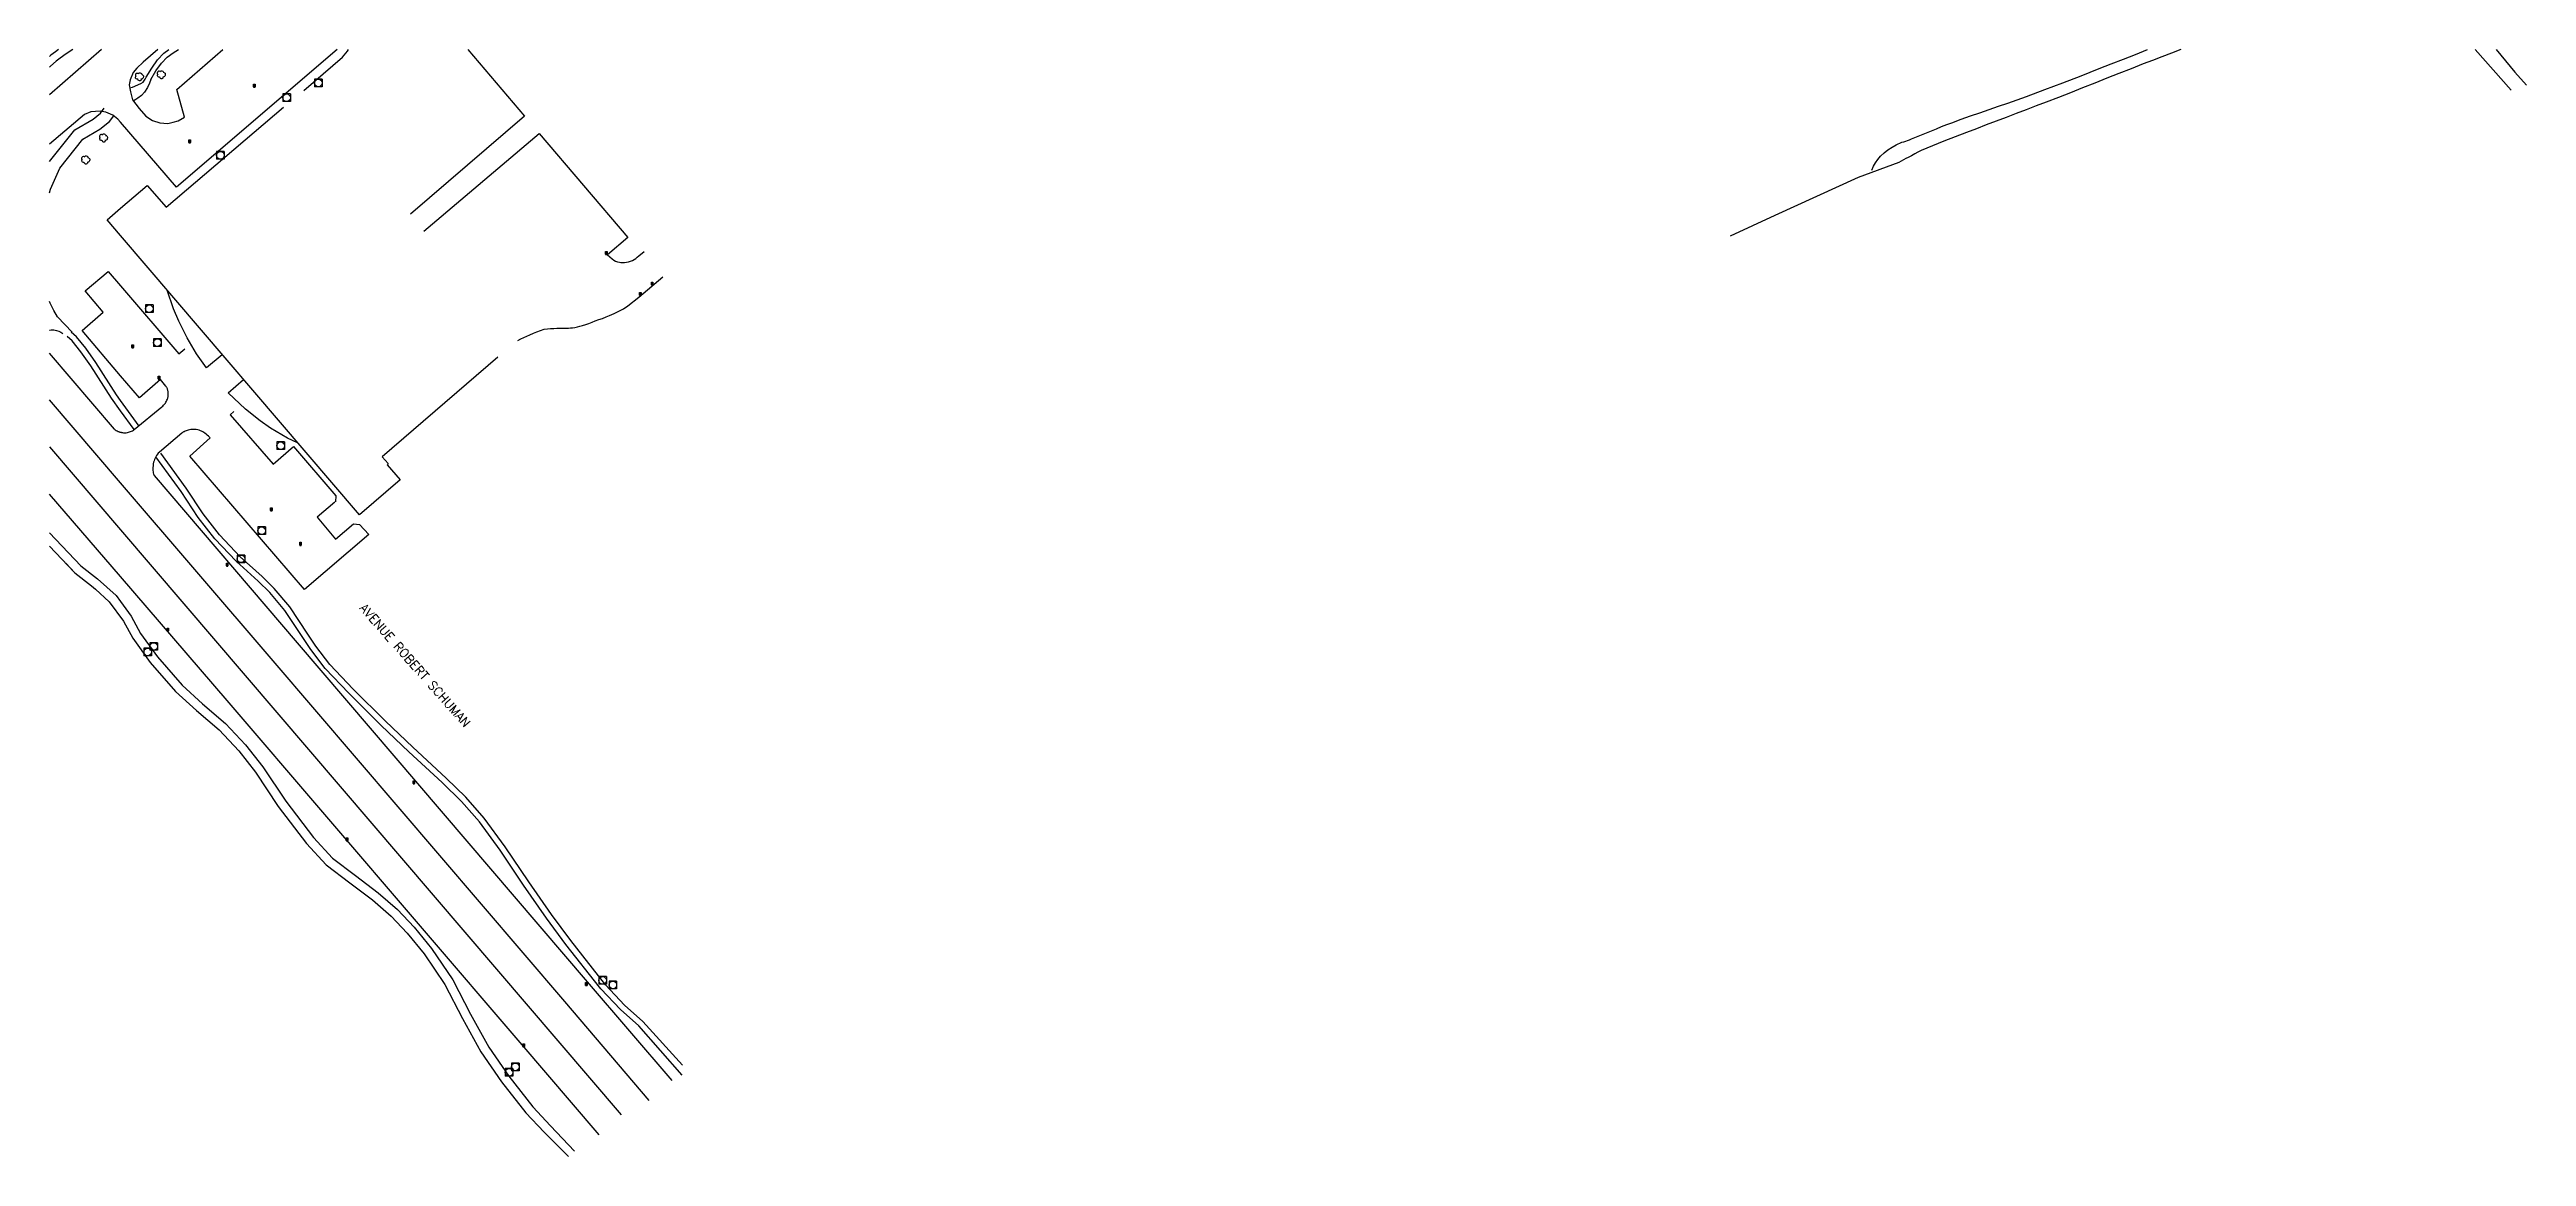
# Model space of a CAD drawing. Header units: millimetres. Extents: x 147000 to 148002, y 145000 to 146001.
# Drawn here: x 147000 to 147488.2, y 145453 to 145671 of the extents above; entities that cross this region are included whole.
import ezdxf

# ---------------------------------------------------------------- set-up
doc = ezdxf.new("R2010")
doc.units = ezdxf.units.MM
doc.layers.get('0').update_dxf_attribs({"linetype": 'CONTINUOUS'})
for name, color, linetype in [('W0006', 2, 'CONTINUOUS'), ('W0008', 7, 'CONTINUOUS'), ('W0014', 7, 'CONTINUOUS'), ('W0071', 7, 'CONTINUOUS'), ('W0101', 7, 'CONTINUOUS'), ('W0104', 1, 'CONTINUOUS'), ('W0300', 7, 'CONTINUOUS'), ('W0330', 7, 'CONTINUOUS'), ('W0401', 7, 'CONTINUOUS'), ('W0420', 7, 'CONTINUOUS'), ('W0989', 7, 'CONTINUOUS')]:
    doc.layers.add(name, color=color, linetype=linetype)
doc.styles.get("Standard").update_dxf_attribs({"font": 'romans.shx', "width": 0.85})

msp = doc.modelspace()

# ---------------------------------------------------------------- texts
at = {"layer": 'W0989'}
msp.add_text('AVENUE ROBERT SCHUMAN', height=1.75, rotation=311.4837, dxfattribs=at).set_placement((147060.99, 145560.89))

# ---------------------------------------------------------------- blocks, each defined once
blk = doc.blocks.new('T420')
for p, q in [((0.75, 0.75), (-0.75, 0.75)), ((-0.75, 0.75), (-0.75, -0.75)), ((0.75, 0.75), (0.75, -0.75)), ((0.75, -0.75), (-0.75, -0.75))]:
    blk.add_line(p, q)
blk.add_ellipse((0, 0), major_axis=(-0.53, 0.53), ratio=1, start_param=3.926991, end_param=10.210176)
blk = doc.blocks.new('T401')
for p, q in [((-0.3, 0.3), (0, 0.3)), ((-0.3, -0.25), (-0.3, 0.3)), ((-0.3, 0.15), (0, 0.15)), ((-0.3, 0), (0, 0)), ((0, 0.3), (0, -0.25)), ((-0.3, -0.15), (0, -0.15)), ((-0.3, -0.25), (-0.3, -0.3)), ((-0.3, -0.3), (0, -0.3)), ((0, -0.3), (0, -0.25))]:
    blk.add_line(p, q)
blk = doc.blocks.new('T300')
for p, q in [((-0.8, 0.51), (-0.86, 0.34)), ((-0.86, 0.34), (-0.86, 0.17)), ((-0.86, 0.17), (-0.74, 0.06)), ((-0.69, 0.63), (-0.8, 0.51)), ((-0.8, -0.06), (-0.74, 0.06)), ((-0.74, 0.06), (-0.69, 0.11)), ((-0.57, 0.69), (-0.69, 0.63)), ((-0.46, 0.69), (-0.57, 0.69)), ((-0.29, 0.63), (-0.46, 0.69)), ((-0.29, 0.63), (-0.17, 0.74)), ((-0.23, 0.57), (-0.29, 0.63)), ((-0.17, 0.74), (-0.06, 0.8)), ((-0.06, 0.8), (0.06, 0.8)), ((0.06, 0.8), (0.23, 0.74)), ((0.23, 0.74), (0.34, 0.63)), ((0.34, 0.63), (0.4, 0.51)), ((0.46, 0.46), (0.34, 0.46)), ((0.4, 0.51), (0.4, 0.46)), ((0.57, 0.4), (0.46, 0.46)), ((0.57, 0.4), (0.69, 0.29)), ((0.69, 0.29), (0.74, 0.17)), ((0.74, 0.06), (0.69, -0.17)), ((0.74, 0.17), (0.74, 0.06)), ((-0.8, -0.17), (-0.8, -0.06)), ((-0.8, -0.23), (-0.8, -0.17)), ((-0.74, -0.34), (-0.8, -0.23)), ((-0.69, -0.4), (-0.74, -0.34)), ((-0.51, -0.46), (-0.69, -0.4)), ((-0.4, -0.46), (-0.51, -0.46)), ((-0.4, -0.46), (-0.34, -0.46)), ((-0.34, -0.46), (-0.34, -0.4)), ((-0.34, -0.51), (-0.34, -0.46)), ((-0.29, -0.63), (-0.34, -0.51)), ((-0.17, -0.74), (-0.29, -0.63)), ((-0.06, -0.8), (-0.17, -0.74)), ((0.06, -0.8), (-0.06, -0.8)), ((0.17, -0.74), (0.06, -0.8)), ((0.23, -0.69), (0.17, -0.74)), ((0.29, -0.46), (0.23, -0.46)), ((0.29, -0.63), (0.23, -0.69)), ((0.46, -0.4), (0.29, -0.46)), ((0.34, -0.51), (0.29, -0.63)), ((0.34, -0.51), (0.34, -0.46)), ((0.57, -0.34), (0.46, -0.4)), ((0.63, -0.29), (0.57, -0.34)), ((0.69, -0.17), (0.63, -0.29))]:
    blk.add_line(p, q)

# ---------------------------------------------------------------- linework, layer by layer
at = {"layer": 'W0006'}
for points in [[(147056.7, 145671), (147025.01, 145643.89), (147014, 145656.74)], [(147050.11, 145662.98), (147057.75, 145669.54), (147058.75, 145670.67), (147058.94, 145671)], [(147082.41, 145671), (147093.58, 145657.88), (147071.15, 145638.6)], [(147014, 145656.74), (147013.49, 145657.33), (147012.45, 145658.1), (147011.12, 145658.67), (147010.01, 145658.89), (147008.13, 145658.73), (147006.89, 145658.22)], [(147014, 145606.75), (147006.42, 145615.65), (147010.55, 145619.31), (147007.04, 145623.46), (147011.57, 145627.31), (147014, 145624.47)], [(147014, 145624.47), (147025.45, 145611.06), (147026.67, 145612.08)], [(147092.29, 145613.73), (147092.88, 145614.02), (147093.47, 145614.3), (147094.06, 145614.57), (147094.66, 145614.83), (147095.36, 145615.13), (147096.05, 145615.43), (147096.76, 145615.7), (147097.49, 145615.91), (147098.11, 145616.02), (147098.74, 145616.06), (147099.36, 145616.08), (147099.98, 145616.11), (147100.37, 145616.13), (147100.75, 145616.14), (147101.13, 145616.14), (147101.51, 145616.14), (147101.89, 145616.14), (147102.27, 145616.16), (147102.66, 145616.18), (147103.04, 145616.22), (147103.54, 145616.29), (147104.04, 145616.39), (147104.54, 145616.5), (147105.03, 145616.63), (147105.67, 145616.84), (147106.31, 145617.07), (147106.93, 145617.32), (147107.56, 145617.56), (147108.26, 145617.82), (147108.97, 145618.07), (147109.67, 145618.34), (147110.36, 145618.63), (147111.28, 145619.05), (147112.21, 145619.48), (147113.11, 145619.97), (147113.95, 145620.55), (147116.16, 145622.27), (147120.87, 145626.27)], [(147014, 145595.64), (147014.09, 145595.62), (147014.18, 145595.6), (147014.28, 145595.58), (147014.37, 145595.56), (147014.56, 145595.54), (147014.75, 145595.52), (147014.94, 145595.52), (147015.13, 145595.54), (147015.35, 145595.57), (147015.55, 145595.63), (147015.76, 145595.69), (147015.96, 145595.77), (147016.15, 145595.84), (147016.34, 145595.93), (147016.53, 145596.02), (147016.7, 145596.14), (147022.1, 145600.61), (147022.3, 145600.79), (147022.49, 145600.97), (147022.66, 145601.17), (147022.83, 145601.39), (147022.94, 145601.56), (147023.05, 145601.74), (147023.14, 145601.93), (147023.22, 145602.12), (147023.26, 145602.24), (147023.29, 145602.36), (147023.32, 145602.48), (147023.35, 145602.6), (147023.37, 145602.72), (147023.38, 145602.85), (147023.39, 145602.97), (147023.4, 145603.09), (147023.4, 145603.28), (147023.38, 145603.46), (147023.35, 145603.64), (147023.31, 145603.82), (147023.29, 145603.95), (147023.26, 145604.08), (147023.22, 145604.2), (147023.17, 145604.33), (147023.11, 145604.44), (147023.05, 145604.54), (147022.97, 145604.64), (147022.9, 145604.74), (147021.88, 145605.99), (147017.71, 145602.39), (147014, 145606.75)], [(147036.31, 145599.69), (147035.62, 145599.09), (147044.05, 145589.35), (147048.08, 145592.81), (147056.43, 145583.08), (147056.33, 145581.91)], [(147012.79, 145596.25), (147012.96, 145596.12), (147013.13, 145596), (147013.32, 145595.89), (147013.51, 145595.8), (147013.63, 145595.75), (147013.75, 145595.71), (147013.88, 145595.67), (147014, 145595.64)], [(147056.2, 145581.88), (147052.74, 145578.89), (147056.35, 145574.59), (147059.9, 145577.58), (147061.09, 145577.48), (147062.9, 145575.52), (147050.23, 145564.63), (147027.64, 145590.93), (147031.68, 145594.5), (147031.3, 145594.88), (147031.08, 145595.08), (147030.86, 145595.27), (147030.63, 145595.45), (147030.39, 145595.61), (147030.18, 145595.73), (147029.96, 145595.85), (147029.74, 145595.94), (147029.52, 145596.02), (147029.22, 145596.1), (147028.91, 145596.16), (147028.61, 145596.19), (147028.3, 145596.19), (147028.06, 145596.18), (147027.82, 145596.14), (147027.58, 145596.09), (147027.34, 145596.03), (147027.14, 145595.97), (147026.94, 145595.9), (147026.75, 145595.83), (147026.55, 145595.74), (147026.43, 145595.68), (147026.31, 145595.63), (147026.2, 145595.56), (147026.09, 145595.48), (147021.65, 145591.73), (147021.44, 145591.52), (147021.25, 145591.3), (147021.08, 145591.06), (147020.93, 145590.81), (147020.79, 145590.55), (147020.68, 145590.28), (147020.59, 145590.01), (147020.52, 145589.73), (147020.45, 145589.38), (147020.4, 145589.04), (147020.37, 145588.69), (147020.37, 145588.33), (147020.38, 145588.1), (147020.41, 145587.86), (147020.45, 145587.62), (147020.52, 145587.39), (147020.55, 145587.31), (147020.58, 145587.23), (147020.62, 145587.16), (147020.66, 145587.08)]]:
    msp.add_lwpolyline(points, dxfattribs=at)
at = {"layer": 'W0008'}
for points in [[(147010.21, 145671), (147000, 145662.08)], [(147018.46, 145668.51), (147017.2, 145667.33), (147016.51, 145666.48), (147015.88, 145665.05), (147015.71, 145664.07), (147015.96, 145662.68), (147016.37, 145661.14), (147017.64, 145659.38), (147019, 145657.87), (147020.31, 145657.03), (147021.74, 145656.57), (147023.33, 145656.45), (147024.34, 145656.7), (147025.34, 145656.97), (147026.59, 145657.69), (147025.06, 145663.17), (147034.16, 145671)], [(147021.32, 145671), (147018.46, 145668.51)], [(147006.89, 145658.22), (147000, 145652.37)], [(147073.79, 145635.25), (147096.48, 145654.45), (147113.99, 145633.98), (147109.99, 145630.56), (147110.86, 145629.77), (147111.19, 145629.52), (147111.55, 145629.34), (147111.92, 145629.21), (147112.3, 145629.11), (147112.56, 145629.06), (147112.82, 145629.04), (147113.08, 145629.04), (147113.34, 145629.05), (147113.74, 145629.11), (147114.13, 145629.2), (147114.51, 145629.31), (147114.88, 145629.47), (147115.22, 145629.65), (147115.53, 145629.87), (147115.82, 145630.11), (147116.11, 145630.36), (147117.18, 145631.24)], [(147012.79, 145596.25), (147000, 145611.21)], [(147014, 145585.69), (147000, 145602.03)], [(147000, 145592.75), (147014, 145576.4)], [(147014, 145567.2), (147000, 145583.46)], [(147118.18, 145463.99), (147101.54, 145483.49), (147044.05, 145550.63), (147014, 145585.69)], [(147122.71, 145467.92), (147106, 145487.39), (147048.9, 145554.17), (147020.66, 145587.08)], [(147014, 145576.4), (147112.66, 145461.2)], [(147108.3, 145457.23), (147092.74, 145475.39), (147034.99, 145542.8), (147014, 145567.2)]]:
    msp.add_lwpolyline(points, dxfattribs=at)
at = {"layer": 'W0014'}
for points in [[(147004.56, 145671), (147003.25, 145670.16), (147002.08, 145669.35), (147001.28, 145668.7), (147000.19, 145667.75), (147000, 145667.53)], [(147001.74, 145671), (147001.15, 145670.59), (147000.28, 145669.89), (147000, 145669.64)], [(147019.07, 145665.59), (147020.15, 145667.38), (147021.31, 145668.99), (147022.52, 145670.28), (147023.51, 145671)], [(147019.96, 145665.11), (147020.98, 145666.83), (147022.09, 145668.35), (147023.18, 145669.53), (147024.39, 145670.4), (147025.39, 145671.01)], [(147015.77, 145663.48), (147016.35, 145663.61), (147017.96, 145664.3), (147018.45, 145664.61), (147018.84, 145665.15), (147019.07, 145665.59)], [(147019.96, 145665.11), (147019.7, 145664.4), (147019.29, 145663.51), (147018.7, 145662.6), (147018.1, 145661.98), (147017.39, 145661.44), (147017, 145661.15), (147016.5, 145660.88)], [(147000, 145648.95), (147004.96, 145655.2), (147008.58, 145657.33), (147010.06, 145658.51), (147010.77, 145659.44)], [(147000, 145642.76), (147000.22, 145643.54), (147002.01, 145647.63), (147006.56, 145653.35), (147009.94, 145655.35), (147011.79, 145656.82), (147012.68, 145657.99)], [(147000.11, 145621.07), (147000, 145621.36)], [(147004.44, 145615.33), (147001.56, 145618.38), (147000.85, 145619.62), (147000.11, 145621.07)], [(147000, 145615.72), (147000.07, 145615.73), (147000.33, 145615.78), (147000.6, 145615.8), (147000.86, 145615.78), (147001.34, 145615.68), (147001.8, 145615.53), (147002.24, 145615.32), (147002.65, 145615.06)], [(147014, 145599.85), (147012.19, 145602.33), (147008.14, 145608.71), (147006.2, 145611.48), (147004.43, 145613.61), (147003.47, 145614.46)], [(147014, 145601.89), (147013.18, 145603.01), (147009.14, 145609.38), (147007.15, 145612.22), (147005.29, 145614.44), (147004.26, 145615.36)], [(147017.68, 145596.84), (147014, 145601.89)], [(147016.7, 145596.14), (147014, 145599.85)], [(147124.66, 145468.96), (147116.14, 145478.69), (147112.5, 145481.92), (147108.63, 145486.01), (147108.39, 145486.33), (147101.78, 145494.75), (147097.93, 145499.92), (147093.43, 145506.41), (147088.84, 145513.29), (147084.71, 145518.86), (147081.16, 145522.92), (147077.36, 145526.63), (147070.81, 145532.7), (147065.35, 145537.85), (147058.98, 145544.21), (147054.35, 145549.08), (147051.48, 145552.81), (147049.9, 145555.21), (147046.39, 145560.51), (147043.41, 145564.05), (147041.1, 145566.32), (147036.75, 145570.22), (147032.59, 145574.62), (147029.3, 145578.84), (147025.96, 145583.93), (147020.93, 145590.81)], [(147124.77, 145470.98), (147116.96, 145479.56), (147113.33, 145482.78), (147109.55, 145486.79), (147109.34, 145487.06), (147102.73, 145495.48), (147098.9, 145500.62), (147094.43, 145507.09), (147089.82, 145513.98), (147085.65, 145519.61), (147082.03, 145523.74), (147078.18, 145527.5), (147071.63, 145533.58), (147066.18, 145538.71), (147059.84, 145545.05), (147055.26, 145549.86), (147052.46, 145553.5), (147050.9, 145555.87), (147047.35, 145561.23), (147044.29, 145564.87), (147041.92, 145567.19), (147037.59, 145571.08), (147033.51, 145575.41), (147030.28, 145579.54), (147026.95, 145584.62), (147021.92, 145591.54)], [(147000, 145575.82), (147006.19, 145569.31), (147009.45, 145566.78), (147013.12, 145563.45), (147014, 145562.26)], [(147000, 145575.82), (147006.19, 145569.31)], [(147000, 145573.21), (147004.88, 145568.07)], [(147003.18, 145569.86), (147004.98, 145567.97), (147008.3, 145565.4), (147009.07, 145564.7)], [(147006.19, 145569.31), (147009.45, 145566.78), (147013.12, 145563.45), (147014, 145562.26)], [(147009.07, 145564.7), (147011.78, 145562.24), (147014.57, 145558.44)], [(147014, 145562.26), (147016.09, 145559.41), (147017.95, 145556.01), (147021.26, 145551.37), (147026.12, 145545.84), (147030.14, 145542.14), (147034.65, 145538.29), (147038.64, 145534.06), (147042.04, 145529.73), (147046.56, 145522.96), (147052, 145515.81), (147055.76, 145511.76), (147060.29, 145508.3), (147064.77, 145504.92), (147068.59, 145501.59), (147071.86, 145498.14), (147075.29, 145493.95), (147079.48, 145487.77), (147082.96, 145480.99), (147086.55, 145474.52), (147090.53, 145468.77), (147095.27, 145462.74), (147098.75, 145459), (147103.49, 145454), (147103.49, 145454)], [(147014, 145559.22), (147014.57, 145558.44)], [(147014.57, 145558.44), (147016.42, 145555.05), (147019.85, 145550.25), (147024.83, 145544.58), (147028.94, 145540.79), (147033.41, 145536.99), (147037.28, 145532.88), (147040.58, 145528.68), (147045.09, 145521.91), (147050.62, 145514.65), (147054.54, 145510.42), (147059.2, 145506.87), (147063.63, 145503.52), (147067.35, 145500.29), (147070.51, 145496.95), (147073.85, 145492.87), (147077.93, 145486.85), (147081.37, 145480.15), (147085.02, 145473.57), (147089.09, 145467.7), (147093.9, 145461.57), (147097.45, 145457.76), (147102.28, 145452.98), (147102.28, 145452.98)]]:
    msp.add_lwpolyline(points, dxfattribs=at)
at = {"layer": 'W0071'}
for points in [[(147359.15, 145647.28), (147359.48, 145648.02), (147359.87, 145648.73), (147360.34, 145649.39), (147360.86, 145650.01), (147361.56, 145650.67), (147362.32, 145651.26), (147363.13, 145651.78), (147363.96, 145652.25), (147364.32, 145652.43), (147364.68, 145652.59), (147365.05, 145652.74), (147365.43, 145652.87), (147365.81, 145653), (147366.18, 145653.13), (147366.56, 145653.26), (147366.93, 145653.41), (147367.92, 145653.8), (147368.92, 145654.21), (147369.91, 145654.62), (147370.9, 145655.02), (147371.89, 145655.43), (147372.89, 145655.83), (147373.89, 145656.23), (147374.89, 145656.61), (147376.72, 145657.28), (147378.56, 145657.94), (147380.4, 145658.58), (147382.25, 145659.21), (147384.09, 145659.84), (147385.94, 145660.47), (147387.78, 145661.11), (147389.62, 145661.78), (147393.21, 145663.12), (147396.8, 145664.49), (147400.38, 145665.87), (147403.96, 145667.27), (147406.33, 145668.19), (147408.71, 145669.12), (147411.08, 145670.06), (147413.45, 145671)], [(147420.02, 145671), (147418.17, 145670.3), (147416.32, 145669.59), (147414.47, 145668.88), (147412.63, 145668.17), (147410.24, 145667.24), (147407.85, 145666.3), (147405.46, 145665.36), (147403.07, 145664.41), (147400.68, 145663.47), (147398.29, 145662.52), (147395.9, 145661.59), (147393.51, 145660.65), (147391.55, 145659.9), (147389.58, 145659.15), (147387.61, 145658.4), (147385.64, 145657.66), (147383.67, 145656.92), (147381.7, 145656.17), (147379.74, 145655.42), (147377.77, 145654.66), (147375.54, 145653.8), (147373.3, 145652.95), (147371.07, 145652.07), (147368.87, 145651.11), (147368.22, 145650.79), (147367.59, 145650.46), (147366.96, 145650.11), (147366.32, 145649.77), (147365.85, 145649.53), (147365.39, 145649.28), (147364.92, 145649.03), (147364.45, 145648.79)]]:
    msp.add_lwpolyline(points, dxfattribs=at)
at = {"layer": 'W0101'}
for points in [[(147014, 145639.75), (147019.27, 145644.21), (147022.97, 145639.95), (147046.12, 145659.68)], [(147014, 145634.38), (147011.33, 145637.5), (147014, 145639.75)], [(147014, 145634.38), (147011.33, 145637.5), (147014, 145639.75)], [(147088.33, 145610.43), (147065.54, 145590.8), (147066.72, 145589.45), (147066.52, 145589.23), (147069.08, 145586.24), (147061.06, 145579.37), (147014, 145634.38)]]:
    msp.add_lwpolyline(points, dxfattribs=at)
at = {"layer": 'W0104'}
for points in [[(147034.01, 145610.87), (147030.92, 145608.32), (147028.99, 145611.08), (147027.15, 145614.23), (147025.49, 145617.52), (147024.4, 145619.97), (147023.19, 145623.65)], [(147048.84, 145593.57), (147046.92, 145594.47), (147043.56, 145596.45), (147041.52, 145597.86), (147038.6, 145600.19), (147035.19, 145603.38), (147038.24, 145606.02)]]:
    msp.add_lwpolyline(points, dxfattribs=at)
at = {"layer": 'W0330'}
for points in [[(147478.04, 145671), (147485.14, 145663.04)], [(147482.18, 145671), (147485.88, 145666.56), (147488.16, 145664.01)], [(147364.45, 145648.79), (147356.48, 145645.81), (147340, 145638.33)], [(147340, 145638.33), (147331.19, 145634.28)]]:
    msp.add_lwpolyline(points, dxfattribs=at)

# ---------------------------------------------------------------- block references
at = {"layer": 'W0300'}
for p in [(147017.77, 145665.64), (147022.07, 145666.05), (147010.7, 145653.59), (147007.18, 145649.25)]:
    msp.add_blockref('T300', p, dxfattribs=at)
at = {"layer": 'W0401'}
for p in [(147040.5, 145663.9), (147027.75, 145652.95), (147109.88, 145630.96), (147116.58, 145622.89), (147118.92, 145624.9), (147016.52, 145612.55), (147021.71, 145606.4), (147043.86, 145580.44), (147049.6, 145573.65), (147035.17, 145569.55), (147023.45, 145556.76), (147071.94, 145526.69), (147058.79, 145515.46), (147105.94, 145486.92), (147093.61, 145474.89)]:
    msp.add_blockref('T401', p, dxfattribs=at)
at = {"layer": 'W0420'}
for p in [(147046.71, 145661.53), (147052.95, 145664.45), (147033.67, 145650.18), (147019.65, 145619.96), (147021.26, 145613.3), (147045.57, 145592.97), (147041.83, 145576.23), (147037.73, 145570.69), (147020.54, 145553.43), (147019.35, 145552.36), (147109, 145487.66), (147111.02, 145486.77), (147091.8, 145470.6), (147090.57, 145469.54)]:
    msp.add_blockref('T420', p, dxfattribs=at)

msp.set_redraw_order([(e.dxf.handle, doc.entitydb.next_handle()) for e in msp.query("TEXT MTEXT ATTDEF DIMENSION ARC_DIMENSION")])  # texts and dimensions are drawn at this point

doc.saveas('drawing.dxf')
